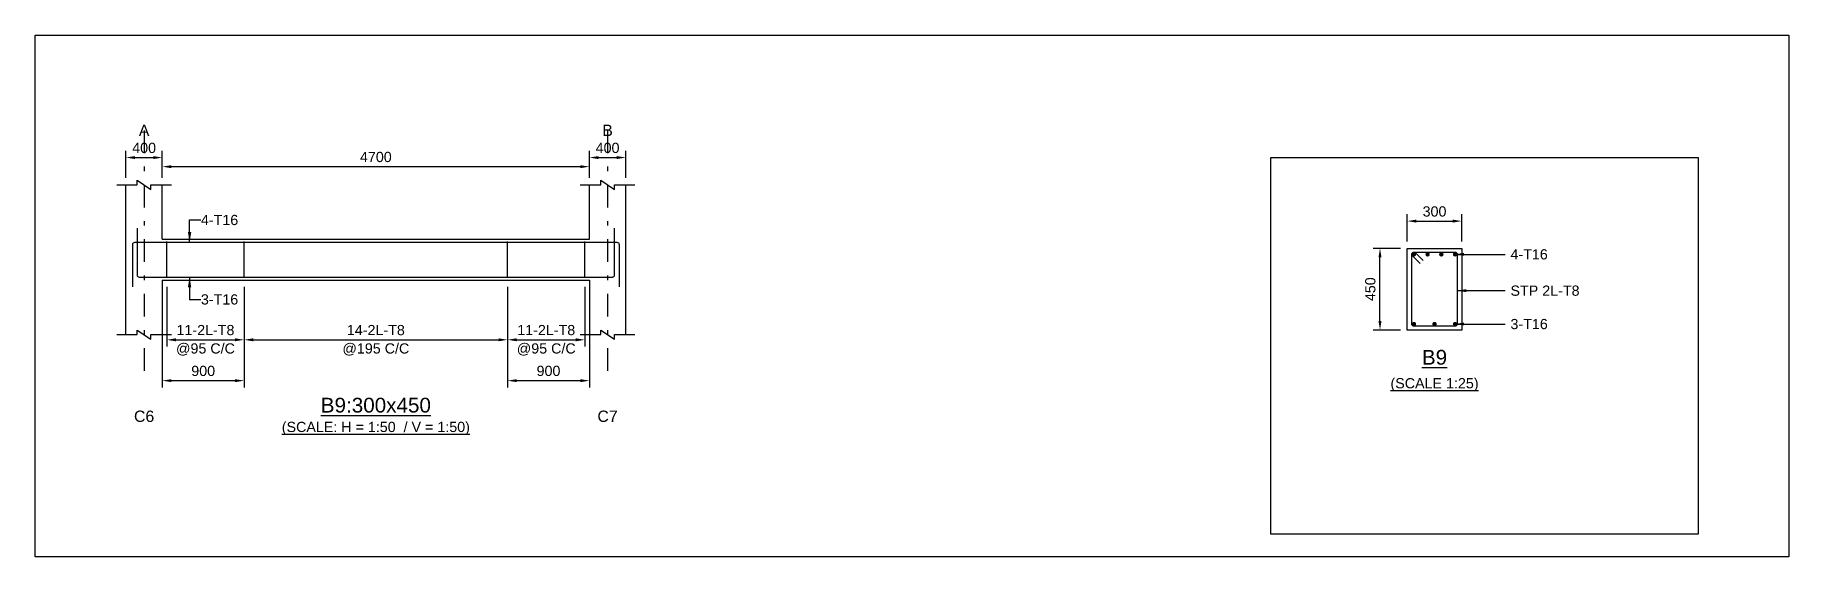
# Model space of a CAD drawing. Header units: inches. Extents: x -2000 to 143800, y -765100 to 3300.
# Drawn here: x -2000 to 36600, y -134400 to -122900 of the extents above; entities that cross this region are included whole.
import ezdxf
from ezdxf.enums import TextEntityAlignment as Align

# ---------------------------------------------------------------- set-up
doc = ezdxf.new("R2010")
doc.units = ezdxf.units.IN
doc.header["$LTSCALE"] = 1000
doc.header["$MEASUREMENT"] = 0
doc.linetypes.add('SCCenter', pattern=[1.2, 0.5, -0.3, 0.1, -0.3])
for name, color, linetype in [('Concrete Line', 2, 'Continuous'), ('Cut Line', 31, 'Continuous'), ('Dimension', 31, 'Continuous'), ('Grid', 8, 'Continuous'), ('Labels', 4, 'Continuous'), ('Labels_Support', 4, 'Continuous'), ('Link', 225, 'Continuous'), ('Reinforcement', 4, 'Continuous'), ('Schedule Border', 60, 'Continuous'), ('Text', 31, 'Continuous'), ('Text_Scale', 31, 'Continuous')]:
    doc.layers.add(name, color=color, linetype=linetype)
doc.styles.add('SC-SansSerif', font='SansSerif')
doc.styles.get("Standard").update_dxf_attribs({"font": 'txt.shx'})
doc.dimstyles.new('SCBBSDimStyl', dxfattribs={"dimtxt": 225, "dimasz": 200, "dimexe": 150, "dimexo": 150, "dimgap": 100, "dimtad": 1, "dimtoh": 1, "dimdec": 0, "dimzin": 0, "dimdsep": 46, "dimtxsty": 'SC-SansSerif', "dimcen": 0.09, "dimclrd": 8, "dimclre": 8, "dimclrt": 31, "dimadec": 0, "dimazin": 0, "dimtfac": 1, "dimtdec": 0, "dimtix": 1, "dimtofl": 0, "dimtmove": 0, "dimatfit": 3, "dimfxl": 1, "dimtolj": 1, "dimtzin": 0, "dimarcsym": 0})
doc.dimstyles.get("Standard").update_dxf_attribs({"dimtxt": 0.18, "dimasz": 225, "dimexe": 0.18, "dimexo": 0.0625, "dimgap": 0.09, "dimtad": 0, "dimtih": 1, "dimtoh": 1, "dimdec": 4, "dimzin": 0, "dimdsep": 46, "dimtxsty": 'Standard', "dimcen": 0.09, "dimadec": 0, "dimazin": 0, "dimtfac": 1, "dimtdec": 4, "dimtofl": 0, "dimtmove": 0, "dimatfit": 3, "dimfxl": 1, "dimtolj": 1, "dimtzin": 0, "dimarcsym": 0})

msp = doc.modelspace()

# ---------------------------------------------------------------- texts
at = {"layer": 'Grid', "style": 'SC-SansSerif'}
for s, p in [('A', (400, -125000)), ('B', (10600, -125000))]:
    msp.add_text(s, height=250, dxfattribs=at).set_placement(p, align=Align.MIDDLE)
at = {"layer": 'Labels', "style": 'SC-SansSerif'}
msp.add_text('%%uB9', height=325, dxfattribs=at).set_placement((28800, -130000), align=Align.MIDDLE)
msp.add_text('%%uB9:300x450', height=325, dxfattribs=at).set_placement((5500, -131315), align=Align.BOTTOM_CENTER)
at = {"layer": 'Labels_Support', "style": 'SC-SansSerif'}
for s, p in [('C6', (400, -131500)), ('C7', (10600, -131500))]:
    msp.add_text(s, height=250, dxfattribs=at).set_placement(p, align=Align.BOTTOM_CENTER)
at = {"layer": 'Text', "style": 'SC-SansSerif'}
for s, p in [('4-T16', (1650, -126975)), ('4-T16', (30472, -127732)), ('STP 2L-T8', (30472, -128532)), ('3-T16', (1650, -128725)), ('3-T16', (30472, -129268))]:
    msp.add_text(s, height=225, dxfattribs=at).set_placement(p, align=Align.MIDDLE_LEFT)
msp.add_text('%%u(SCALE 1:25)', height=225, dxfattribs=at).set_placement((28800, -130600), align=Align.MIDDLE)
at = {"layer": 'Text_Scale', "style": 'SC-SansSerif'}
msp.add_text('%%u(SCALE: H = 1:50  / V = 1:50)', height=225, dxfattribs=at).set_placement((5500, -131715), align=Align.BOTTOM_CENTER)

# ---------------------------------------------------------------- blocks, each defined once
blk = doc.blocks.new('*D87')
at = {"color": 8, "linetype": 'ByBlock', "lineweight": -2}
for p, q in [((900, -128450), (900, -129765)), ((2600, -128450), (2600, -129765)), ((1100, -129615), (2400, -129615))]:
    blk.add_line(p, q, dxfattribs=at)
at = {"color": 8}
for points in [[(900, -129615), (1100, -129582), (1100, -129648)], [(2600, -129615), (2400, -129648), (2400, -129582)]]:
    blk.add_solid(points, dxfattribs=at)
at = {"layer": 'DEFPOINTS', "color": 31}
for p in [(900, -128300), (2600, -128300), (900, -129615)]:
    blk.add_point(p, dxfattribs=at)
at = {"color": 31, "char_height": 225, "attachment_point": 5, "style": 'SC-SansSerif'}
for s, insert in [('\\A1;11-2L-T8', (1750, -129402)), ('\\A1;@95 C/C', (1750, -129828))]:
    blk.add_mtext(s, dxfattribs=dict(at, insert=insert))
blk = doc.blocks.new('*D88')
at = {"color": 8, "linetype": 'ByBlock', "lineweight": -2}
for p, q in [((800, -128450), (800, -130665)), ((2600, -128450), (2600, -130665)), ((1000, -130515), (2400, -130515))]:
    blk.add_line(p, q, dxfattribs=at)
at = {"color": 8}
for points in [[(800, -130515), (1000, -130482), (1000, -130548)], [(2600, -130515), (2400, -130548), (2400, -130482)]]:
    blk.add_solid(points, dxfattribs=at)
at = {"layer": 'DEFPOINTS', "color": 31}
for p in [(800, -128300), (2600, -128300), (800, -130515)]:
    blk.add_point(p, dxfattribs=at)
at = {"color": 31, "insert": (1700, -130302), "char_height": 225, "attachment_point": 5, "style": 'SC-SansSerif'}
blk.add_mtext('\\A1;900', dxfattribs=at)
blk = doc.blocks.new('*D89')
at = {"color": 8, "linetype": 'ByBlock', "lineweight": -2}
for p, q in [((2600, -128450), (2600, -129765)), ((8400, -128450), (8400, -129765)), ((2800, -129615), (8200, -129615))]:
    blk.add_line(p, q, dxfattribs=at)
at = {"color": 8}
for points in [[(2600, -129615), (2800, -129582), (2800, -129648)], [(8400, -129615), (8200, -129648), (8200, -129582)]]:
    blk.add_solid(points, dxfattribs=at)
at = {"layer": 'DEFPOINTS', "color": 31}
for p in [(2600, -128300), (8400, -128300), (2600, -129615)]:
    blk.add_point(p, dxfattribs=at)
at = {"color": 31, "char_height": 225, "attachment_point": 5, "style": 'SC-SansSerif'}
for s, insert in [('\\A1;14-2L-T8', (5500, -129402)), ('\\A1;@195 C/C', (5500, -129828))]:
    blk.add_mtext(s, dxfattribs=dict(at, insert=insert))
blk = doc.blocks.new('*D90')
at = {"color": 8, "linetype": 'ByBlock', "lineweight": -2}
for p, q in [((8400, -128450), (8400, -129765)), ((10100, -128450), (10100, -129765)), ((8600, -129615), (9900, -129615))]:
    blk.add_line(p, q, dxfattribs=at)
at = {"color": 8}
for points in [[(8400, -129615), (8600, -129582), (8600, -129648)], [(10100, -129615), (9900, -129648), (9900, -129582)]]:
    blk.add_solid(points, dxfattribs=at)
at = {"layer": 'DEFPOINTS', "color": 31}
for p in [(8400, -128300), (10100, -128300), (8400, -129615)]:
    blk.add_point(p, dxfattribs=at)
at = {"color": 31, "char_height": 225, "attachment_point": 5, "style": 'SC-SansSerif'}
for s, insert in [('\\A1;11-2L-T8', (9250, -129402)), ('\\A1;@95 C/C', (9250, -129828))]:
    blk.add_mtext(s, dxfattribs=dict(at, insert=insert))
blk = doc.blocks.new('*D91')
at = {"color": 8, "linetype": 'ByBlock', "lineweight": -2}
for p, q in [((8400, -128450), (8400, -130665)), ((10200, -128450), (10200, -130665)), ((8600, -130515), (10000, -130515))]:
    blk.add_line(p, q, dxfattribs=at)
at = {"color": 8}
for points in [[(8400, -130515), (8600, -130482), (8600, -130548)], [(10200, -130515), (10000, -130548), (10000, -130482)]]:
    blk.add_solid(points, dxfattribs=at)
at = {"layer": 'DEFPOINTS', "color": 31}
for p in [(8400, -128300), (10200, -128300), (8400, -130515)]:
    blk.add_point(p, dxfattribs=at)
at = {"color": 31, "insert": (9300, -130302), "char_height": 225, "attachment_point": 5, "style": 'SC-SansSerif'}
blk.add_mtext('\\A1;900', dxfattribs=at)
blk = doc.blocks.new('*D92')
at = {"color": 8, "linetype": 'ByBlock', "lineweight": -2}
for p, q in [((28200, -127450), (28200, -126850)), ((29400, -127450), (29400, -126850)), ((28400, -127000), (29200, -127000))]:
    blk.add_line(p, q, dxfattribs=at)
at = {"color": 8}
for points in [[(28200, -127000), (28400, -126967), (28400, -127033)], [(29400, -127000), (29200, -127033), (29200, -126967)]]:
    blk.add_solid(points, dxfattribs=at)
at = {"layer": 'DEFPOINTS', "color": 31}
for p in [(28200, -127000), (28200, -127600), (29400, -127600)]:
    blk.add_point(p, dxfattribs=at)
at = {"color": 31, "insert": (28800, -126788), "char_height": 225, "attachment_point": 5, "style": 'SC-SansSerif'}
blk.add_mtext('\\A1;300', dxfattribs=at)
blk = doc.blocks.new('*D93')
at = {"color": 8, "linetype": 'ByBlock', "lineweight": -2}
for p, q in [((28050, -127600), (27450, -127600)), ((27600, -129200), (27600, -127800)), ((28050, -129400), (27450, -129400))]:
    blk.add_line(p, q, dxfattribs=at)
at = {"color": 8}
for points in [[(27600, -127600), (27633, -127800), (27567, -127800)], [(27600, -129400), (27567, -129200), (27633, -129200)]]:
    blk.add_solid(points, dxfattribs=at)
at = {"layer": 'DEFPOINTS', "color": 31}
for p in [(28200, -127600), (27600, -129400), (28200, -129400)]:
    blk.add_point(p, dxfattribs=at)
at = {"color": 31, "insert": (27388, -128500), "char_height": 225, "attachment_point": 5, "rotation": 90, "style": 'SC-SansSerif'}
blk.add_mtext('\\A1;450', dxfattribs=at)
blk = doc.blocks.new('*D94')
at = {"color": 8, "linetype": 'ByBlock', "lineweight": -2}
for p, q in [((800, -126050), (800, -125650)), ((1000, -125800), (10000, -125800)), ((10200, -126050), (10200, -125650))]:
    blk.add_line(p, q, dxfattribs=at)
at = {"color": 8}
for points in [[(800, -125800), (1000, -125767), (1000, -125833)], [(10200, -125800), (10000, -125833), (10000, -125767)]]:
    blk.add_solid(points, dxfattribs=at)
at = {"layer": 'DEFPOINTS', "color": 31}
for p in [(800, -125800), (800, -126200), (10200, -126200)]:
    blk.add_point(p, dxfattribs=at)
at = {"color": 31, "insert": (5500, -125588), "char_height": 225, "attachment_point": 5, "style": 'SC-SansSerif'}
blk.add_mtext('\\A1;4700', dxfattribs=at)
blk = doc.blocks.new('*D95')
at = {"color": 8, "linetype": 'ByBlock', "lineweight": -2}
for p, q in [((0, -126050), (0, -125450)), ((800, -126050), (800, -125450)), ((200, -125600), (600, -125600))]:
    blk.add_line(p, q, dxfattribs=at)
at = {"color": 8}
for points in [[(0, -125600), (200, -125567), (200, -125633)], [(800, -125600), (600, -125633), (600, -125567)]]:
    blk.add_solid(points, dxfattribs=at)
at = {"layer": 'DEFPOINTS', "color": 31}
for p in [(0, -125600), (0, -126200), (800, -126200)]:
    blk.add_point(p, dxfattribs=at)
at = {"color": 31, "insert": (400, -125388), "char_height": 225, "attachment_point": 5, "style": 'SC-SansSerif'}
blk.add_mtext('\\A1;400', dxfattribs=at)
blk = doc.blocks.new('*D96')
at = {"color": 8, "linetype": 'ByBlock', "lineweight": -2}
for p, q in [((10200, -126050), (10200, -125450)), ((11000, -126050), (11000, -125450)), ((10400, -125600), (10800, -125600))]:
    blk.add_line(p, q, dxfattribs=at)
at = {"color": 8}
for points in [[(10200, -125600), (10400, -125567), (10400, -125633)], [(11000, -125600), (10800, -125633), (10800, -125567)]]:
    blk.add_solid(points, dxfattribs=at)
at = {"layer": 'DEFPOINTS', "color": 31}
for p in [(10200, -125600), (10200, -126200), (11000, -126200)]:
    blk.add_point(p, dxfattribs=at)
at = {"color": 31, "insert": (10600, -125388), "char_height": 225, "attachment_point": 5, "style": 'SC-SansSerif'}
blk.add_mtext('\\A1;400', dxfattribs=at)

# ---------------------------------------------------------------- dimensions: what is measured, and where the dimension line sits
at = {"layer": 'Dimension'}
for base, p1, p2, text, picture, middle in [((800, -125600), (0, -126200), (800, -126200), '400', '*D95', (400, -125600)), ((10200, -125800), (800, -126200), (10200, -126200), '4700', '*D94', (5500, -125800)), ((11000, -125600), (10200, -126200), (11000, -126200), '400', '*D96', (10600, -125600)), ((2600, -130515), (800, -128300), (2600, -128300), '900', '*D88', (1700, -130515)), ((2600, -129615), (900, -128300), (2600, -128300), '11-2L-T8\\X@95 C/C', '*D87', (1750, -129615)), ((8400, -129615), (2600, -128300), (8400, -128300), '14-2L-T8\\X@195 C/C', '*D89', (5500, -129615)), ((10100, -129615), (8400, -128300), (10100, -128300), '11-2L-T8\\X@95 C/C', '*D90', (9250, -129615)), ((10200, -130515), (8400, -128300), (10200, -128300), '900', '*D91', (9300, -130515))]:
    dim = msp.add_linear_dim(base=base, p1=p1, p2=p2, text=text, dimstyle='SCBBSDimStyl', dxfattribs=at)
    dim.commit()
    dim.dimension.update_dxf_attribs({"geometry": picture, "text_midpoint": middle})
for base, p1, p2, angle, text, picture, middle in [((29400, -127000), (28200, -127600), (29400, -127600), 0, '300', '*D92', (28800, -127000)), ((27600, -127600), (28200, -129400), (28200, -127600), 90, '450', '*D93', (27600, -128500))]:
    dim = msp.add_linear_dim(base=base, p1=p1, p2=p2, angle=angle, text=text, dimstyle='SCBBSDimStyl', override={"dimjust": 0}, dxfattribs=at)
    dim.commit()
    dim.dimension.update_dxf_attribs({"geometry": picture, "text_midpoint": middle, "dimtype": 129})

# ---------------------------------------------------------------- linework, layer by layer
at = {"layer": 'Concrete Line'}
for p, q in [((0, -129500), (0, -126200)), ((800, -127400), (800, -126200)), ((10200, -127400), (10200, -126200)), ((11000, -129500), (11000, -126200)), ((800, -128300), (800, -129500)), ((10200, -128300), (10200, -129500))]:
    msp.add_line(p, q, dxfattribs=at)
for points in [[(800, -127400), (10200, -127400)], [(800, -128300), (10200, -128300)]]:
    msp.add_lwpolyline(points, dxfattribs=at)
msp.add_lwpolyline([(28200, -127600), (29400, -127600), (29400, -129400), (28200, -129400)], close=True, dxfattribs=at)
at = {"layer": 'Cut Line'}
for points in [[(-200, -126200), (250, -126200), (250, -126100), (550, -126300), (550, -126200), (1000, -126200)], [(10000, -126200), (10450, -126200), (10450, -126100), (10750, -126300), (10750, -126200), (11200, -126200)], [(-200, -129500), (250, -129500), (250, -129400), (550, -129600), (550, -129500), (1000, -129500)], [(10000, -129500), (10450, -129500), (10450, -129400), (10750, -129600), (10750, -129500), (11200, -129500)]]:
    msp.add_lwpolyline(points, dxfattribs=at)
at = {"layer": 'Grid', "linetype": 'SCCenter'}
for p, q in [((400, -125000), (400, -130300)), ((10600, -125000), (10600, -130300))]:
    msp.add_line(p, q, dxfattribs=at)
at = {"layer": 'Grid'}
for centre in [(400, -125000), (10600, -125000)]:
    msp.add_circle(centre, 0, dxfattribs=at)
at = {"layer": 'Link'}
for p, q in [((900, -128250), (900, -127450)), ((2600, -128250), (2600, -127450)), ((8400, -128250), (8400, -127450)), ((10100, -128250), (10100, -127450))]:
    msp.add_line(p, q, dxfattribs=at)
msp.add_lwpolyline([(28483.8, -127935.6), (28314.1, -127765.9, -0.6681786), (28348, -127684), (29252, -127684, -0.4142136), (29300, -127732), (29300, -129268, -0.4142136), (29252, -129316), (28348, -129316, -0.4142136), (28300, -129268), (28300, -127732, -0.6681786), (28381.9, -127698.1), (28551.6, -127867.8)], format="xyb", dxfattribs=at)
at = {"layer": 'Reinforcement'}
for points in [[(244, -127158), (244, -128184, 0.4142136), (294, -128234), (10706, -128234, 0.4142136), (10756, -128184), (10756, -127158)], [(148, -128446), (148, -127516, -0.4142136), (198, -127466), (10802, -127466, -0.4142136), (10852, -127516), (10852, -128446)]]:
    msp.add_lwpolyline(points, format="xyb", dxfattribs=at)
at = {"layer": 'Reinforcement', "const_width": 48}
for points in [[(28324, -127732, 1), (28372, -127732, 1)], [(28625, -127732, 1), (28673, -127732, 1)], [(28926, -127732, 1), (28974, -127732, 1)], [(29228, -127732, 1), (29276, -127732, 1)], [(28324, -129268, 1), (28372, -129268, 1)], [(28776, -129268, 1), (28824, -129268, 1)], [(29228, -129268, 1), (29276, -129268, 1)]]:
    msp.add_lwpolyline(points, format="xyb", close=True, dxfattribs=at)
at = {"layer": 'Schedule Border'}
for points in [[(-2000, -122900), (36600, -122900), (36600, -134400), (-2000, -134400)], [(25200, -125600), (34600, -125600), (34600, -133900), (25200, -133900)]]:
    msp.add_lwpolyline(points, close=True, dxfattribs=at)

msp.set_redraw_order([(e.dxf.handle, doc.entitydb.next_handle()) for e in msp.query("TEXT MTEXT ATTDEF DIMENSION ARC_DIMENSION")])  # texts and dimensions are drawn at this point

# ---------------------------------------------------------------- leaders
at = {"layer": 'Dimension', "color": 8}
for points, dimstyle in [([(1400, -127466), (1400, -126975), (1650, -126975)], 'Standard'), ([(29252, -127732), (29752, -127732), (30352, -127732)], 'SCBBSDimStyl'), ([(1400, -128234), (1400, -128725), (1650, -128725)], 'Standard'), ([(29300, -128532), (30352, -128532)], 'SCBBSDimStyl'), ([(29252, -129268), (29752, -129268), (30352, -129268)], 'SCBBSDimStyl')]:
    msp.add_leader(points, dimstyle=dimstyle, dxfattribs=at)

doc.saveas('drawing.dxf')
